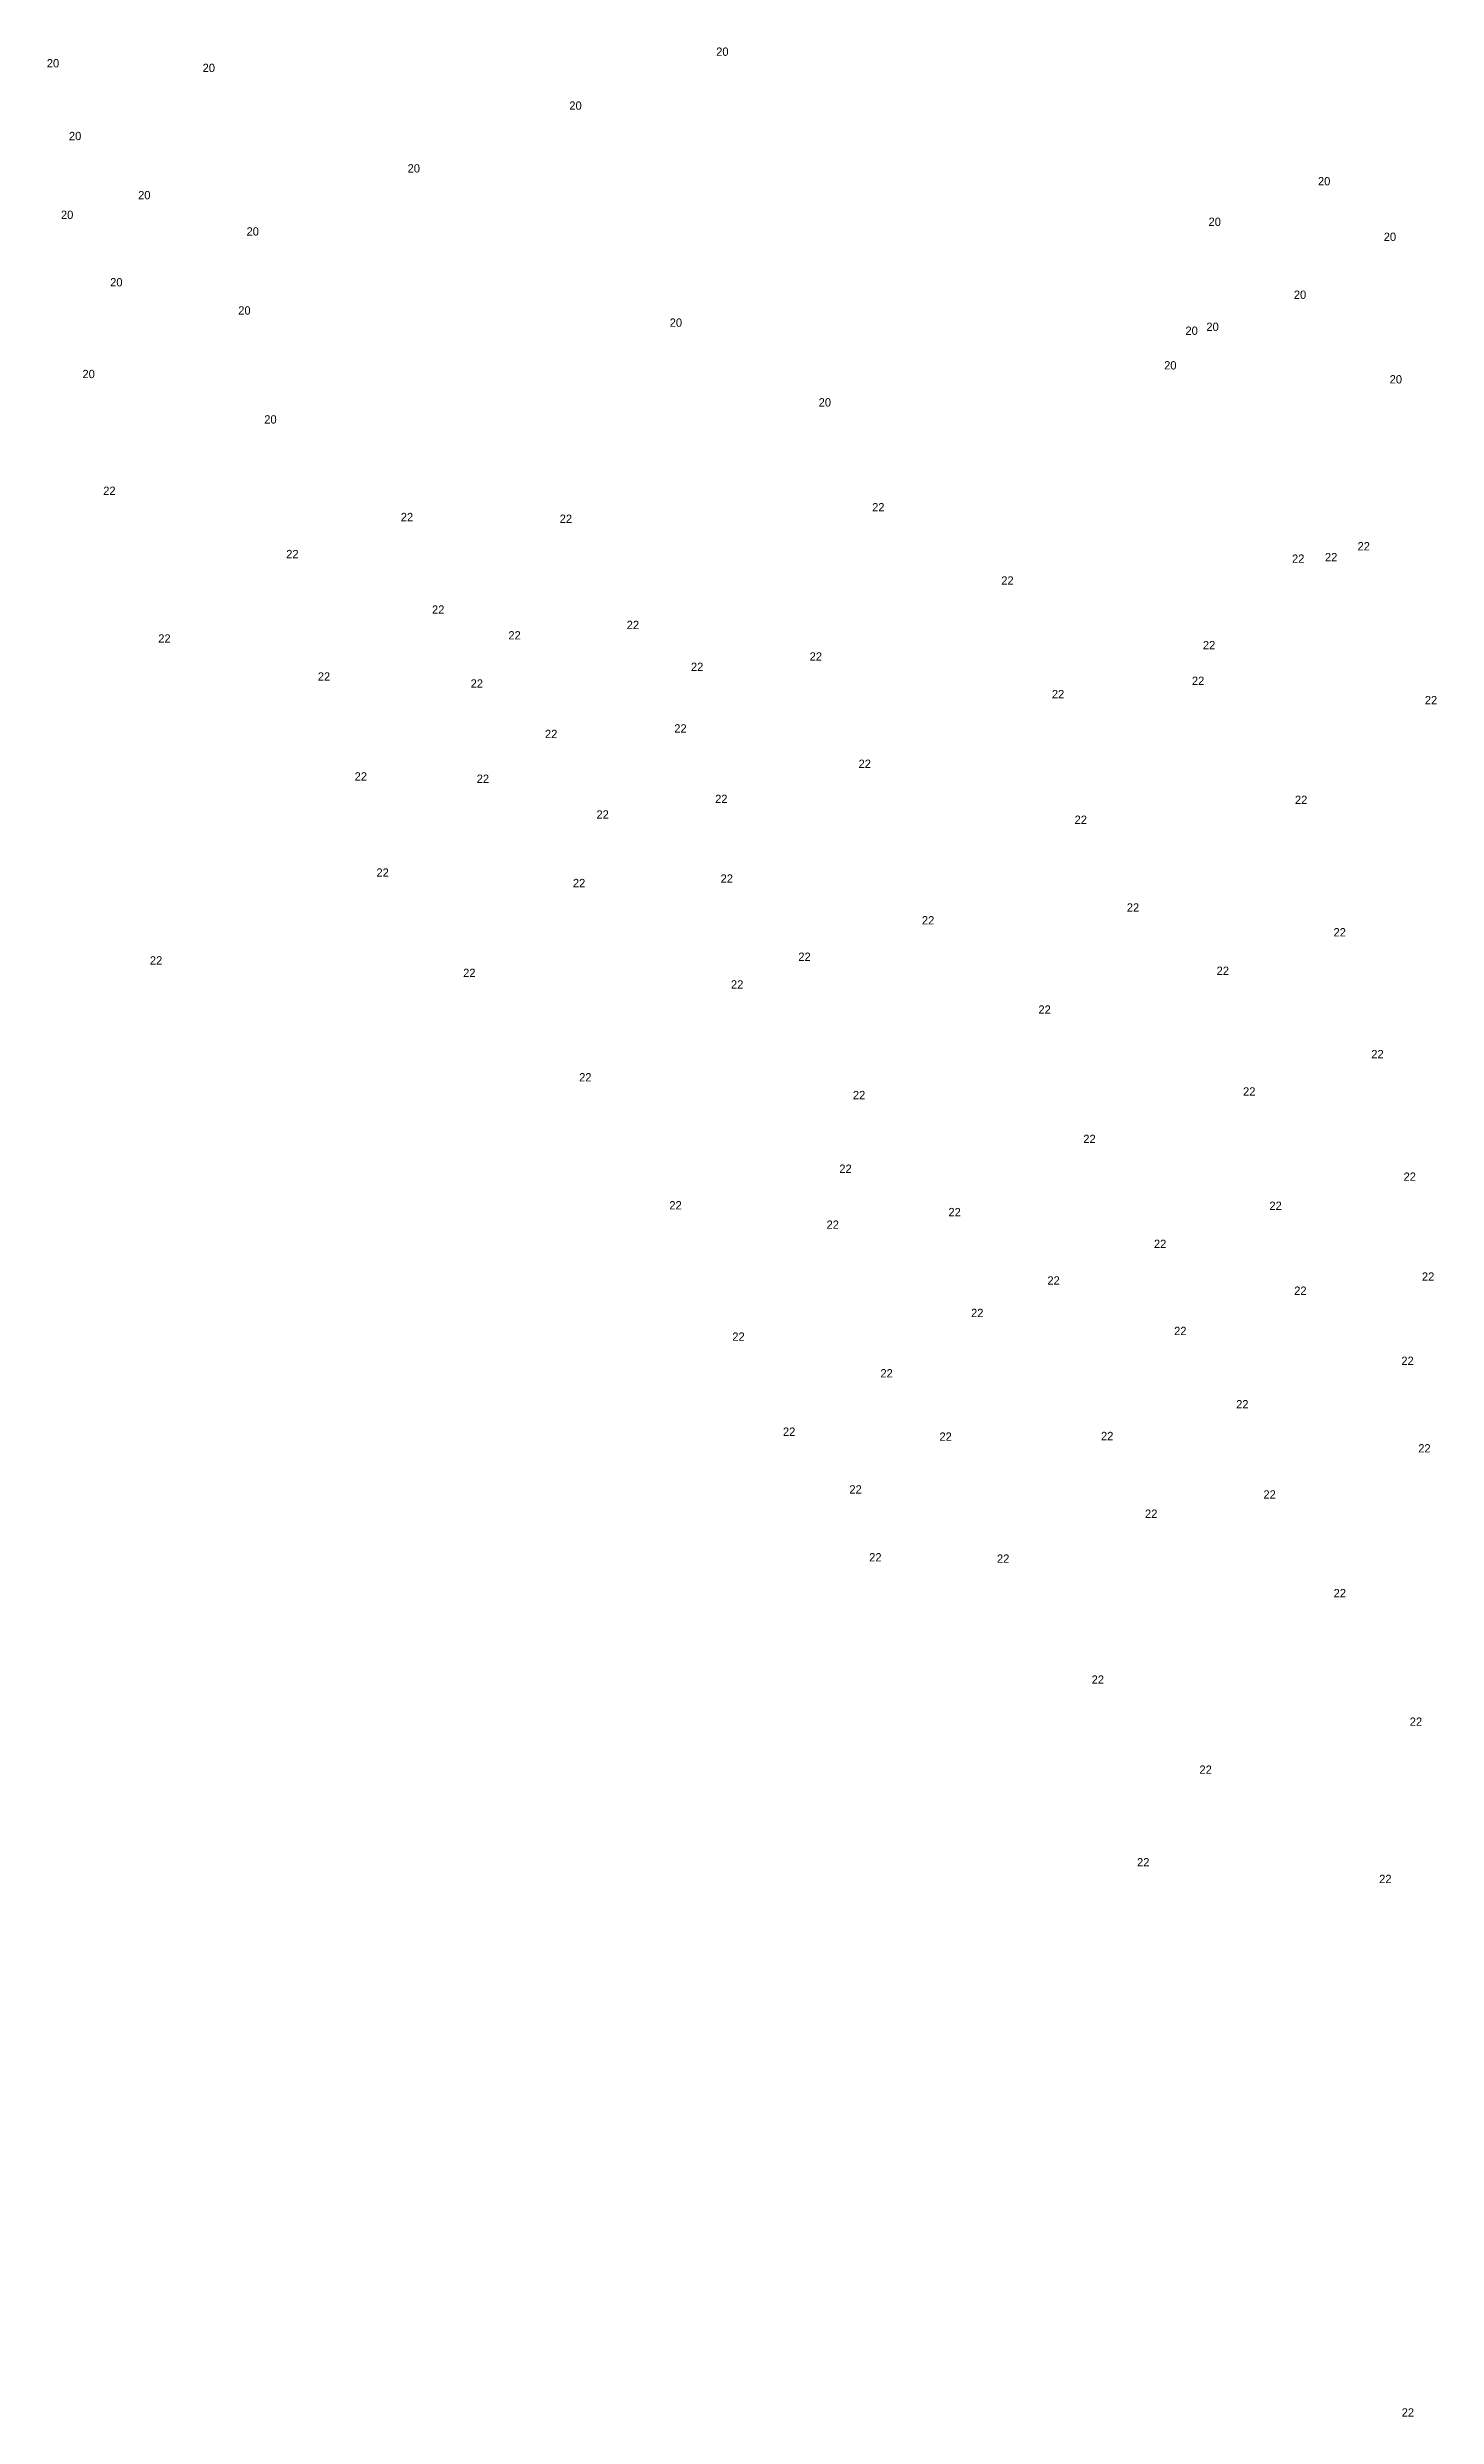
# Model space of a CAD drawing. Extents: x 538696 to 554460, y 1851264 to 1863934.
# Drawn here: x 543763.1 to 543930.2, y 1855763.9 to 1856048.7 of the extents above; entities that cross this region are included whole.
import ezdxf

# ---------------------------------------------------------------- set-up
doc = ezdxf.new("R2010")
doc.units = 0
doc.layers.add('Level 20', color=7, linetype='Continuous')

msp = doc.modelspace()

# ---------------------------------------------------------------- texts
at = {"layer": 'Level 20'}
for s, p in [('20', (543763.03, 1856046.32)), ('20', (543843.53, 1856047.71)), ('20', (543781.77, 1856045.76)), ('20', (543825.87, 1856041.23)), ('20', (543765.69, 1856037.57)), ('20', (543806.42, 1856033.68)), ('20', (543915.9, 1856032.14)), ('20', (543774.01, 1856030.46)), ('20', (543764.73, 1856028.1)), ('20', (543787.05, 1856026.1)), ('20', (543902.74, 1856027.26)), ('20', (543923.81, 1856025.45)), ('20', (543770.65, 1856019.99)), ('20', (543913, 1856018.49)), ('20', (543786.05, 1856016.6)), ('20', (543837.94, 1856015.14)), ('20', (543902.48, 1856014.63)), ('20', (543899.96, 1856014.16)), ('20', (543767.32, 1856008.96)), ('20', (543897.4, 1856010)), ('20', (543924.52, 1856008.32)), ('20', (543789.18, 1856003.5)), ('20', (543855.85, 1856005.55)), ('22', (543769.81, 1855994.92)), ('22', (543862.28, 1855992.94)), ('22', (543805.6, 1855991.76)), ('22', (543824.71, 1855991.56)), ('22', (543791.82, 1855987.31)), ('22', (543912.78, 1855986.76)), ('22', (543916.74, 1855986.94)), ('22', (543920.66, 1855988.25)), ('22', (543877.81, 1855984.13)), ('22', (543809.35, 1855980.64)), ('22', (543818.54, 1855977.54)), ('22', (543832.77, 1855978.79)), ('22', (543776.43, 1855977.16)), ('22', (543854.77, 1855975)), ('22', (543902.06, 1855976.36)), ('22', (543795.62, 1855972.59)), ('22', (543840.49, 1855973.75)), ('22', (543900.74, 1855972.07)), ('22', (543814, 1855971.75)), ('22', (543883.9, 1855970.47)), ('22', (543928.75, 1855969.75)), ('22', (543838.49, 1855966.35)), ('22', (543822.94, 1855965.68)), ('22', (543800.05, 1855960.58)), ('22', (543860.65, 1855962.1)), ('22', (543814.73, 1855960.3)), ('22', (543843.4, 1855957.88)), ('22', (543913.13, 1855957.76)), ('22', (543829.13, 1855956)), ('22', (543886.63, 1855955.37)), ('22', (543802.67, 1855949.02)), ('22', (543826.3, 1855947.76)), ('22', (543844.06, 1855948.3)), ('22', (543892.91, 1855944.82)), ('22', (543868.27, 1855943.28)), ('22', (543917.77, 1855941.84)), ('22', (543775.43, 1855938.46)), ('22', (543853.41, 1855938.9)), ('22', (543813.1, 1855936.96)), ('22', (543845.31, 1855935.57)), ('22', (543903.71, 1855937.21)), ('22', (543882.28, 1855932.55)), ('22', (543922.31, 1855927.19)), ('22', (543827.05, 1855924.41)), ('22', (543859.97, 1855922.27)), ('22', (543906.89, 1855922.7)), ('22', (543887.68, 1855917)), ('22', (543858.34, 1855913.42)), ('22', (543926.19, 1855912.46)), ('22', (543837.9, 1855909.02)), ('22', (543856.8, 1855906.69)), ('22', (543871.46, 1855908.2)), ('22', (543910.06, 1855908.96)), ('22', (543896.17, 1855904.38)), ('22', (543883.36, 1855899.98)), ('22', (543913.04, 1855898.75)), ('22', (543928.4, 1855900.45)), ('22', (543874.18, 1855896.08)), ('22', (543845.47, 1855893.23)), ('22', (543898.6, 1855893.91)), ('22', (543925.93, 1855890.32)), ('22', (543863.28, 1855888.82)), ('22', (543906.06, 1855885.1)), ('22', (543851.56, 1855881.8)), ('22', (543870.38, 1855881.21)), ('22', (543889.81, 1855881.28)), ('22', (543927.96, 1855879.8)), ('22', (543859.55, 1855874.86)), ('22', (543909.34, 1855874.25)), ('22', (543895.1, 1855871.94)), ('22', (543861.93, 1855866.7)), ('22', (543877.3, 1855866.54)), ('22', (543917.78, 1855862.39)), ('22', (543888.68, 1855852)), ('22', (543926.94, 1855846.94)), ('22', (543901.65, 1855841.17)), ('22', (543894.14, 1855830.04)), ('22', (543923.26, 1855828.03)), ('22', (543925.97, 1855763.89))]:
    msp.add_text(s, height=1, dxfattribs=at).set_placement(p)

doc.saveas('drawing.dxf')
